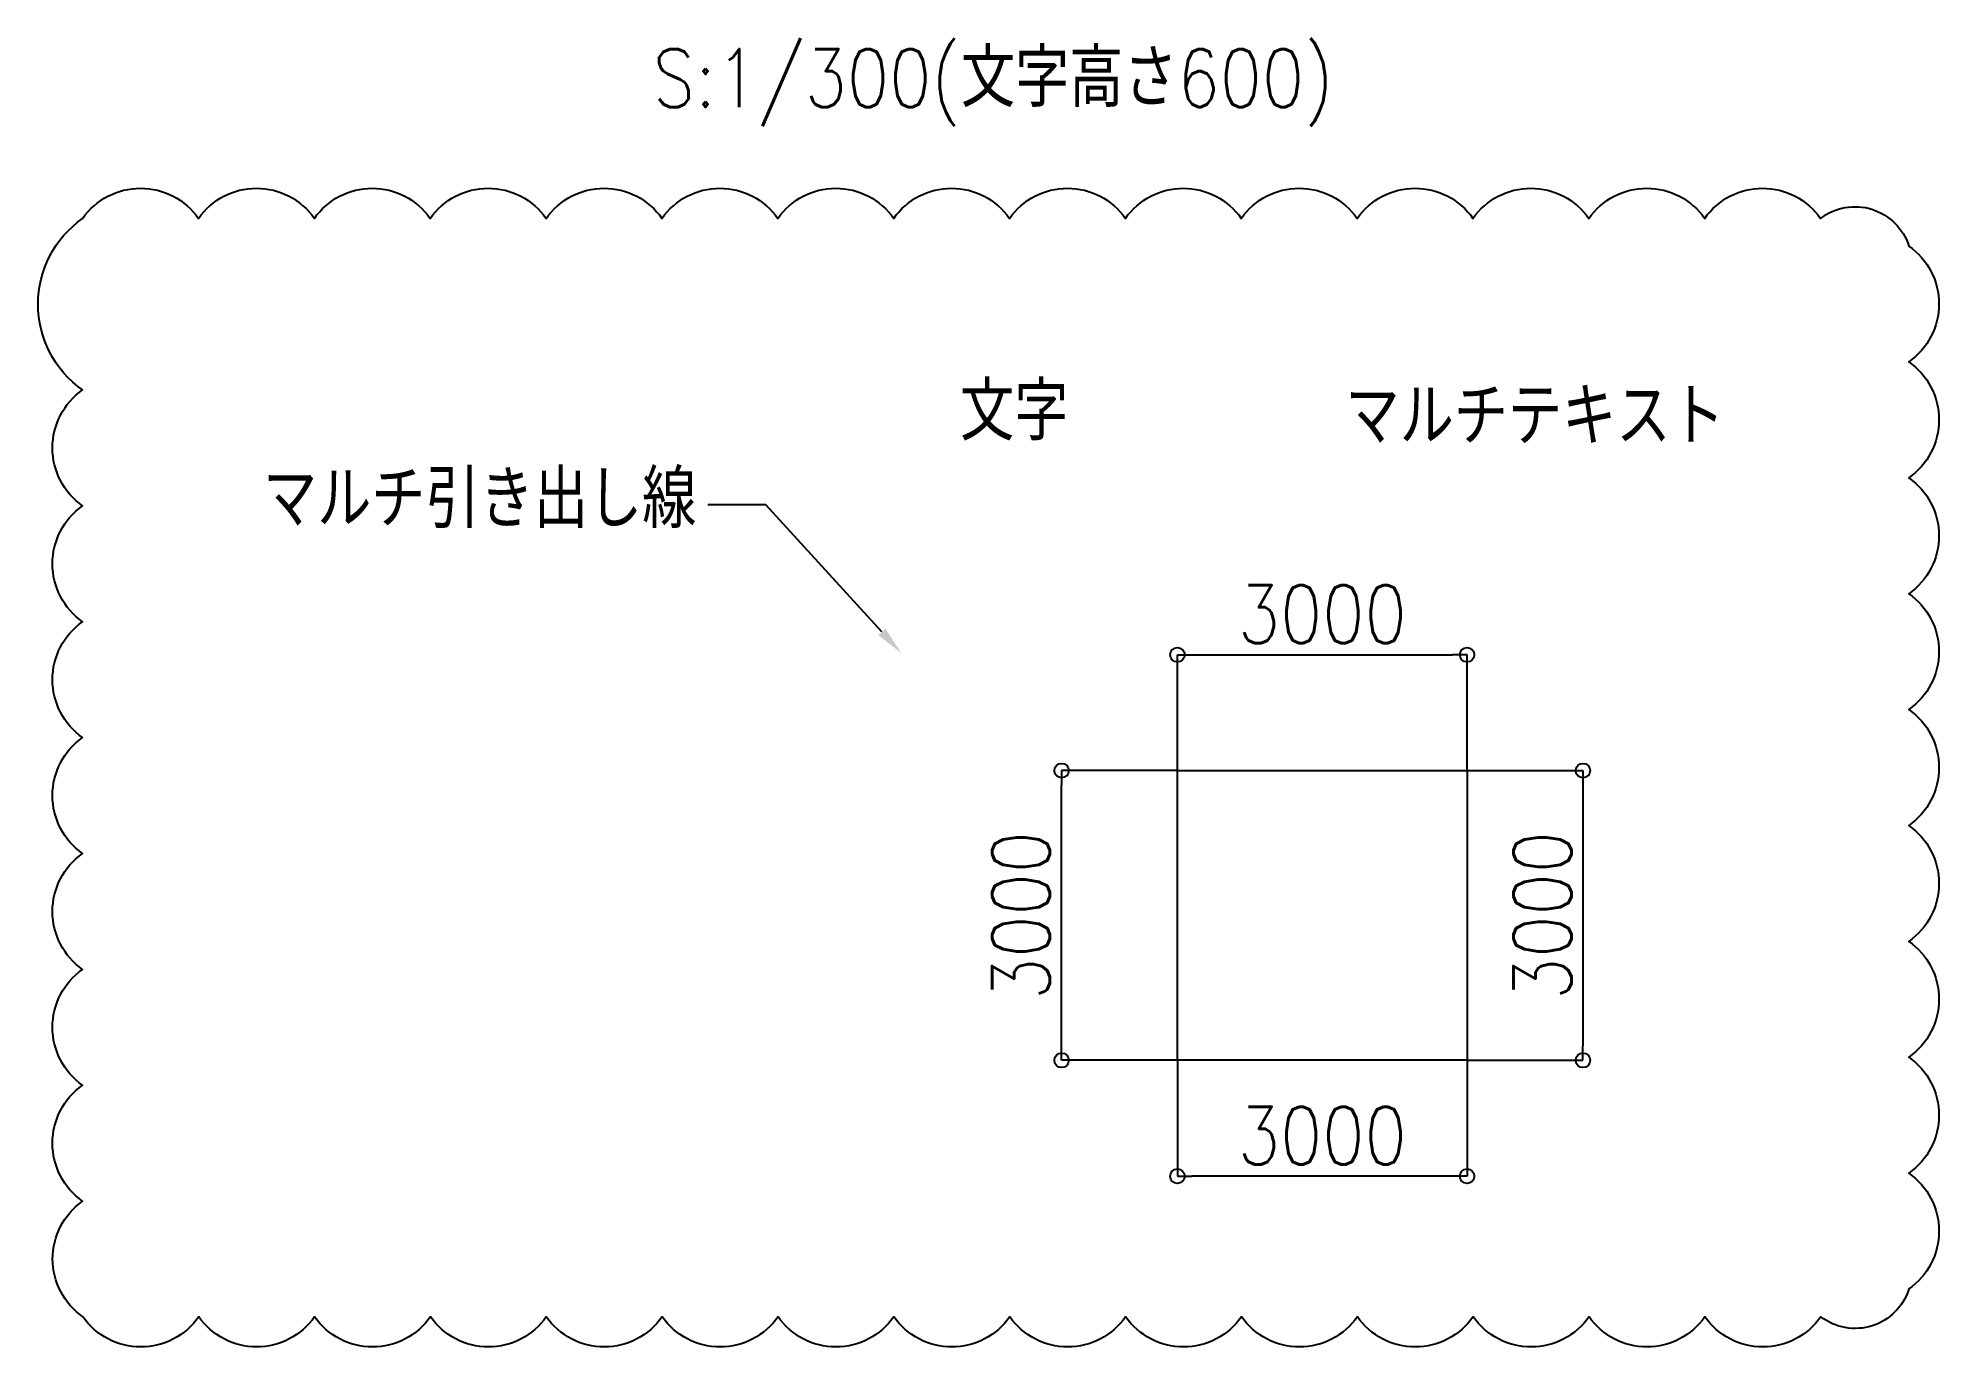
# Model space of a CAD drawing. Extents: x -62685 to 486000, y -1007100 to 210463.
# Drawn here: x 11538 to 31227, y 48314 to 61868 of the extents above; entities that cross this region are included whole.
import ezdxf
from ezdxf import colors
from ezdxf.entities.mleader import LeaderData, LeaderLine
from ezdxf.enums import TextEntityAlignment as Align
from ezdxf.math import Vec2, Vec3

# ---------------------------------------------------------------- set-up
doc = ezdxf.new("R2010")
doc.units = 0
doc.header["$MEASUREMENT"] = 0
doc.layers.get('0').update_dxf_attribs({"color": 3, "linetype": 'CONTINUOUS'})
doc.layers.get('Defpoints').update_dxf_attribs({"color": 251, "linetype": 'CONTINUOUS'})
doc.styles.add('DRACAD', font='txt', dxfattribs={"width": 0.85, "bigfont": 'extfont2'})
doc.dimstyles.new('MYDIM', dxfattribs={"dimtxt": 120, "dimasz": 20, "dimexe": 1.25, "dimexo": 50, "dimgap": 50, "dimtad": 1, "dimdec": 4, "dimdsep": 46, "dimtxsty": 'DRACAD', "dimblk": 'ORIGIN', "dimcen": 2.5, "dimadec": 0, "dimazin": 0, "dimtfac": 1, "dimtdec": 4, "dimtmove": 0, "dimatfit": 3, "dimfxl": 1, "dimtolj": 1, "dimtzin": 0, "dimarcsym": 0})

msp = doc.modelspace()

# ---------------------------------------------------------------- texts
at = {"style": 'DRACAD', "width": 0.85}
for s, p in [('S:1/300(文字高さ600)', (21431.30608, 61453.74837)), ('文字', (21649.1203, 58000.89796))]:
    msp.add_text(s, height=600, dxfattribs=at).set_placement(p, align=Align.MIDDLE_CENTER)
at = {"insert": (27042.85831, 57950.89796), "char_height": 600, "attachment_point": 5, "style": 'DRACAD'}
msp.add_mtext('マルチテキスト', dxfattribs=at)

# ---------------------------------------------------------------- blocks, each defined once
blk = doc.blocks.new('_ORIGIN')
at = {"color": 0, "linetype": 'ByBlock', "lineweight": -2}
blk.add_line((0, 0), (-1, 0), dxfattribs=at)
blk.add_circle((0, 0), 0.5, dxfattribs=at)
blk = doc.blocks.new('*D7876')
at = {"color": 0, "lineweight": -2}
for p, q in [((23339, 54282), (23339, 55482)), ((23489, 55482), (26189, 55482)), ((26339, 54282), (26339, 55482))]:
    blk.add_line(p, q, dxfattribs=at)
at = {"layer": 'Defpoints', "color": 0}
for p in [(26339, 55482), (23339, 54282), (26339, 54282)]:
    blk.add_point(p, dxfattribs=at)
at = {"color": 0, "linetype": 'ByBlock', "lineweight": -2, "xscale": 150, "yscale": 150, "zscale": 150, "rotation": 180}
blk.add_blockref('_ORIGIN', (23339, 55482), dxfattribs=at)
at = {"color": 0, "linetype": 'ByBlock', "lineweight": -2, "xscale": 150, "yscale": 150, "zscale": 150}
blk.add_blockref('_ORIGIN', (26339, 55482), dxfattribs=at)
at = {"color": 0, "insert": (24839, 55902), "char_height": 600, "attachment_point": 5, "style": 'DRACAD'}
blk.add_mtext('\\A1;3000', dxfattribs=at)
blk = doc.blocks.new('*D7877')
at = {"color": 0, "lineweight": -2}
for p, q in [((26339, 54282), (27539, 54282)), ((27539, 54132), (27539, 51432)), ((26339, 51282), (27539, 51282))]:
    blk.add_line(p, q, dxfattribs=at)
at = {"layer": 'Defpoints', "color": 0}
for p in [(26339, 54282), (26339, 51282), (27539, 51282)]:
    blk.add_point(p, dxfattribs=at)
at = {"color": 0, "linetype": 'ByBlock', "lineweight": -2, "xscale": 150, "yscale": 150, "zscale": 150}
for p, rotation in [((27539, 54282), 90), ((27539, 51282), 270)]:
    blk.add_blockref('_ORIGIN', p, dxfattribs=dict(at, rotation=rotation))
at = {"color": 0, "insert": (27119, 52782), "char_height": 600, "attachment_point": 5, "rotation": 90, "style": 'DRACAD'}
blk.add_mtext('\\A1;3000', dxfattribs=at)
blk = doc.blocks.new('*D7878')
at = {"color": 0, "lineweight": -2}
for p, q in [((23339, 54282), (22139, 54282)), ((22139, 51432), (22139, 54132)), ((23339, 51282), (22139, 51282))]:
    blk.add_line(p, q, dxfattribs=at)
at = {"layer": 'Defpoints', "color": 0}
for p in [(22139, 54282), (23339, 54282), (23339, 51282)]:
    blk.add_point(p, dxfattribs=at)
at = {"color": 0, "linetype": 'ByBlock', "lineweight": -2, "xscale": 150, "yscale": 150, "zscale": 150}
for p, rotation in [((22139, 54282), 90), ((22139, 51282), 270)]:
    blk.add_blockref('_ORIGIN', p, dxfattribs=dict(at, rotation=rotation))
at = {"color": 0, "insert": (21719, 52782), "char_height": 600, "attachment_point": 5, "rotation": 90, "style": 'DRACAD'}
blk.add_mtext('\\A1;3000', dxfattribs=at)
blk = doc.blocks.new('*D7879')
at = {"color": 0, "lineweight": -2}
for p, q in [((23339, 51282), (23339, 50082)), ((26339, 51282), (26339, 50082)), ((26189, 50082), (23489, 50082))]:
    blk.add_line(p, q, dxfattribs=at)
at = {"layer": 'Defpoints', "color": 0}
for p in [(23339, 51282), (26339, 51282), (23339, 50082)]:
    blk.add_point(p, dxfattribs=at)
at = {"color": 0, "linetype": 'ByBlock', "lineweight": -2, "xscale": 150, "yscale": 150, "zscale": 150, "rotation": 180}
blk.add_blockref('_ORIGIN', (23339, 50082), dxfattribs=at)
at = {"color": 0, "linetype": 'ByBlock', "lineweight": -2, "xscale": 150, "yscale": 150, "zscale": 150}
blk.add_blockref('_ORIGIN', (26339, 50082), dxfattribs=at)
at = {"color": 0, "insert": (24839, 50502), "char_height": 600, "attachment_point": 5, "style": 'DRACAD'}
blk.add_mtext('\\A1;3000', dxfattribs=at)

# ---------------------------------------------------------------- dimensions: what is measured, and where the dimension line sits
for base, p1, p2, angle, picture, middle in [((26339.10869, 55482.08602), (23339.10869, 54282.08602), (26339.10869, 54282.08602), 180, '*D7876', (24839.10869, 55902.08602)), ((22139.10869, 54282.08602), (23339.10869, 51282.08602), (23339.10869, 54282.08602), 270, '*D7878', (21719.10869, 52782.08602)), ((27539.10869, 51282.08602), (26339.10869, 54282.08602), (26339.10869, 51282.08602), 90, '*D7877', (27119.10869, 52782.08602))]:
    dim = msp.add_linear_dim(base=base, p1=p1, p2=p2, angle=angle, dimstyle='MYDIM', override={"dimtxt": 600, "dimasz": 150, "dimexe": 0, "dimexo": 0, "dimgap": 120})
    dim.commit()
    dim.dimension.update_dxf_attribs({"geometry": picture, "text_midpoint": middle})
dim = msp.add_linear_dim(base=(23339.10869, 50082.08602), p1=(26339.10869, 51282.08602), p2=(23339.10869, 51282.08602), dimstyle='MYDIM', override={"dimtxt": 600, "dimasz": 150, "dimexe": 0, "dimexo": 0, "dimgap": 120})
dim.commit()
dim.dimension.update_dxf_attribs({"geometry": '*D7879', "text_midpoint": (24839.10869, 50502.08602)})

# ---------------------------------------------------------------- linework, layer by layer
msp.add_lwpolyline([(12000, 60000, -0.5206), (13200, 60000, -0.5206), (14400, 60000, -0.5206), (15600, 60000, -0.5206), (16800, 60000, -0.5206), (18000, 60000, -0.5206), (19200, 60000, -0.5206), (20400, 60000, -0.5206), (21600, 60000, -0.5206), (22800, 60000, -0.5206), (24000, 60000, -0.5206), (25200, 60000, -0.5206), (26400, 60000, -0.5206), (27600, 60000, -0.5206), (28800, 60000, -0.5206), (30000, 60000, -0.5206), (30914.19478, 59714.19478, -0.5206), (30914.19478, 58514.19478, -0.5206), (30914.19478, 57314.19478, -0.5206), (30914.19478, 56114.19478, -0.5206), (30914.19478, 54914.19478, -0.5206), (30914.19478, 53714.19478, -0.5206), (30914.19478, 52514.19478, -0.5206), (30914.19478, 51314.19478, -0.5206), (30914.19478, 50114.19478, -0.5206), (30914.19478, 48914.19478, -0.5206), (30002.25207, 48626.13748, -0.5206), (28802.25207, 48626.13748, -0.5206), (27602.25207, 48626.13748, -0.5206), (26402.25207, 48626.13748, -0.5206), (25202.25207, 48626.13748, -0.5206), (24002.25207, 48626.13748, -0.5206), (22802.25207, 48626.13748, -0.5206), (21602.25207, 48626.13748, -0.5206), (20402.25207, 48626.13748, -0.5206), (19202.25207, 48626.13748, -0.5206), (18002.25207, 48626.13748, -0.5206), (16802.25207, 48626.13748, -0.5206), (15602.25207, 48626.13748, -0.5206), (14402.25207, 48626.13748, -0.5206), (13202.25207, 48626.13748, -0.5206), (12002.25207, 48626.13748, -0.5206), (12000, 49823.88541, -0.5206), (12000, 51023.88541, -0.5206), (12000, 52223.88541, -0.5206), (12000, 53423.88541, -0.5206), (12000, 54623.88541, -0.5206), (12000, 55823.88541, -0.5206), (12000, 57023.88541, -0.5206), (12000, 58223.88541, -0.5206), (12000, 60000, -0.5206)], format="xyb", close=True)
msp.add_lwpolyline([(23339.10869, 54282.08602), (26339.10869, 54282.08602), (26339.10869, 51282.08602), (23339.10869, 51282.08602)], close=True)

msp.set_redraw_order([(e.dxf.handle, doc.entitydb.next_handle()) for e in msp.query("TEXT MTEXT ATTDEF DIMENSION ARC_DIMENSION")])  # texts and dimensions are drawn at this point

# ---------------------------------------------------------------- leaders
ml = msp.add_multileader_mtext('Standard')
ml.set_content('マルチ引き出し線', style='DRACAD')
ml.set_leader_properties()
ml.build(insert=Vec2(0, 0))
ml.multileader.update_dxf_attribs({"dogleg_length": 600, "arrow_head_size": 300})
ctx = ml.context
ctx.base_point, ctx.char_height, ctx.arrow_head_size, ctx.landing_gap_size, ctx.plane_origin = Vec3(13527.10319, 57033.5156), 600, 300, 120, Vec3(-2477635.14933, 4488242.88661)
ctx.text_align_type = 2
notes = []
notes.append((ctx, [(0, (1, 1, 0), (19076.10319, 57033.5156), (-1, 0), 600, [(0, [(20480.558, 55496.70004)], 0, [])])]))
ctx.mtext.insert, ctx.mtext.alignment = Vec3(18356.10319, 57393.5156), 3
for ctx, leaders in notes:
    for number, flags, end, landing, length, lines in leaders:
        leader = LeaderData()
        leader.index, (leader.has_last_leader_line, leader.has_dogleg_vector, leader.attachment_direction) = number, flags
        leader.last_leader_point, leader.dogleg_vector, leader.dogleg_length = Vec3(end), Vec3(landing), length
        for number, points, colour, breaks in lines:
            line = LeaderLine()
            line.index, line.vertices, line.color, line.breaks = number, Vec3.list(points), colors.encode_raw_color(colour), breaks
            leader.lines.append(line)
        ctx.leaders.append(leader)

doc.saveas('drawing.dxf')
